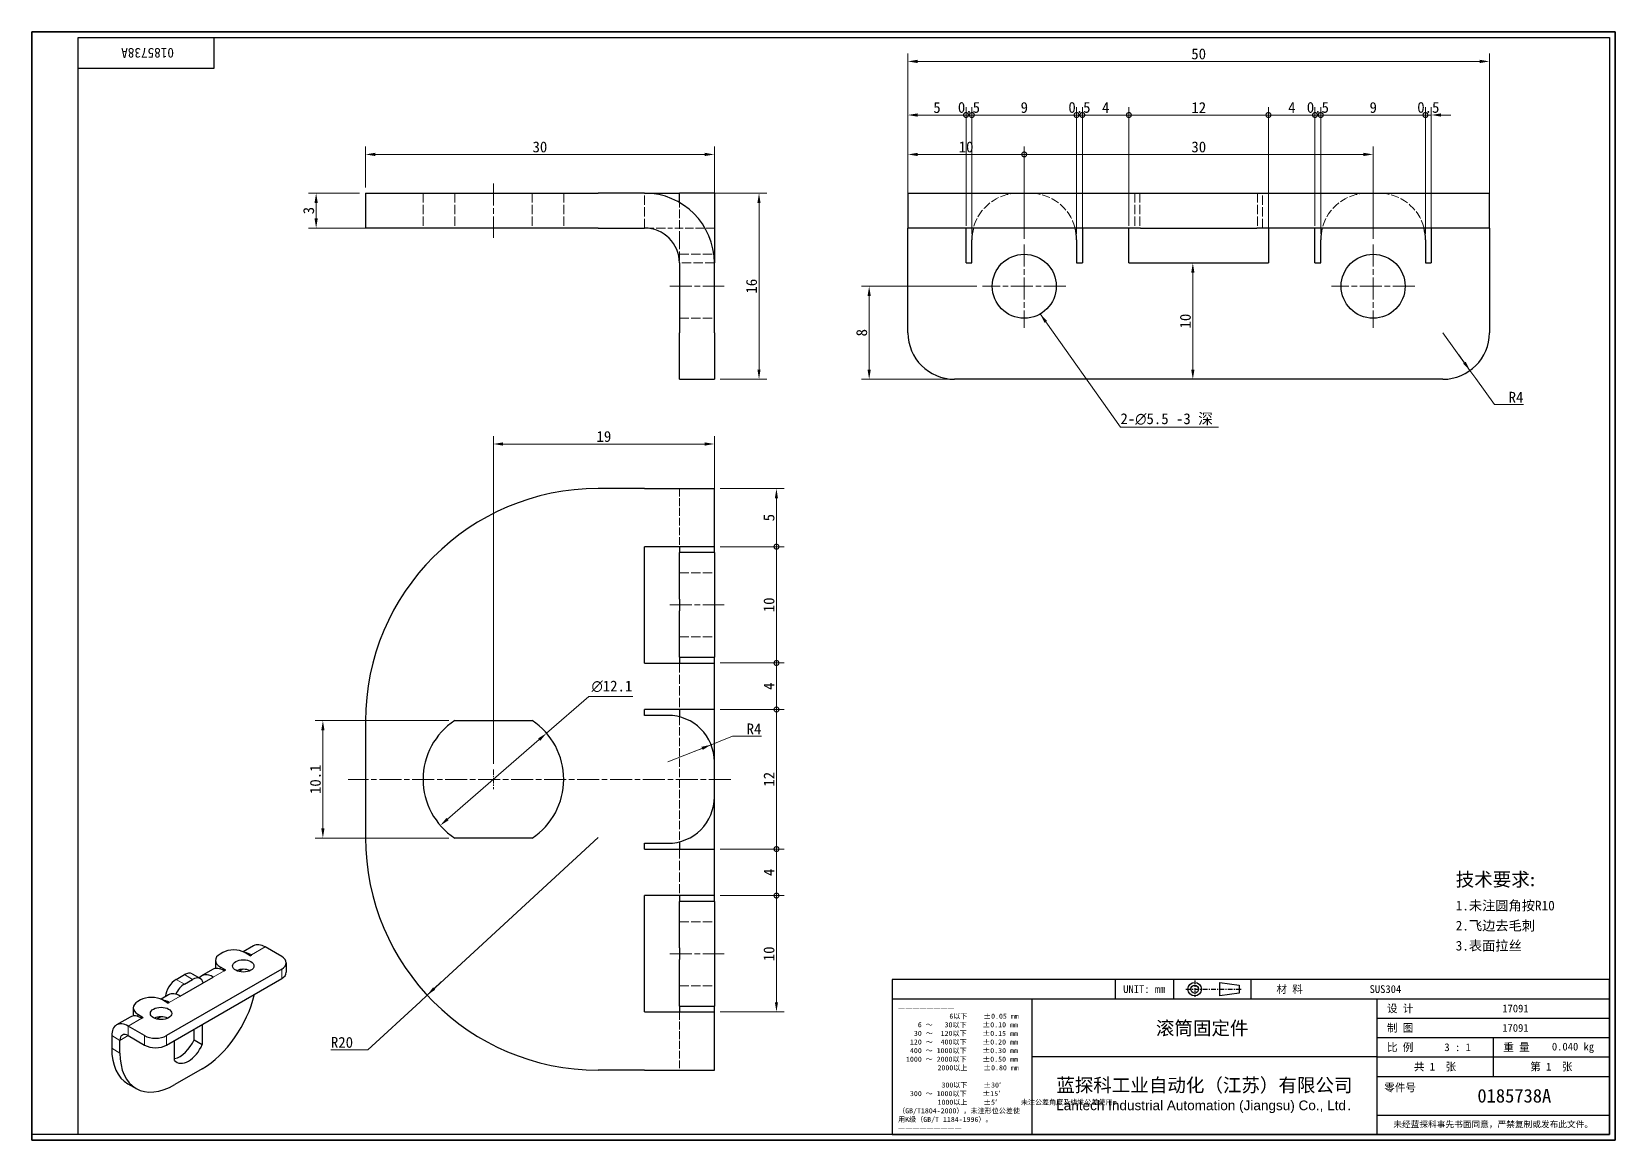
# Model space of a CAD drawing. Header units: millimetres. Extents: x 2 to 138, y 2 to 97.
import ezdxf
from ezdxf.enums import TextEntityAlignment as Align

# ---------------------------------------------------------------- set-up
doc = ezdxf.new("R2010")
doc.units = ezdxf.units.MM
doc.header["$LTSCALE"] = 0.333333
doc.linetypes.add('CHAIN', pattern=[0.3543, 0.2362, -0.0295, 0.0591, -0.0295])
doc.linetypes.add('DASHED', pattern=[0.2067, 0.1654, -0.0413])
for name, color, linetype, lineweight in [('1', 7, 'Continuous', 18), ('可见 (ISO)', 7, 'Continuous', 25), ('可见窄的 (ISO)', 7, 'Continuous', 18), ('图框 (ISO)', 7, 'Continuous', 35), ('标题 (ISO)', 7, 'Continuous', 25)]:
    doc.layers.add(name, color=color, linetype=linetype, lineweight=lineweight)
for name, color, linetype, lineweight, true_color in [('中心标记 (ISO)', 1, 'CHAIN', 18, 0xc2ff0000), ('中心线 (ISO)', 1, 'CHAIN', 18, 0xc2ff0000), ('尺寸 (ISO)', 7, 'Continuous', 18, 0xc2008000), ('符号 (ISO)', 7, 'Continuous', 18, 0xc2008000), ('隐藏 (ISO)', 5, 'DASHED', 18, 0xc20000ff)]:
    doc.layers.add(name, color=color, linetype=linetype, lineweight=lineweight, true_color=true_color)
doc.styles.add('文本样式164', font='SimSun.ttf')
doc.styles.add('文本样式165', font='SimSun.ttf')
doc.styles.add('文本样式74', font='SimSun.ttf')
doc.styles.add('最新国标', font='simfang.ttf')
doc.styles.add('注释文本 (ISO)', font='simfang.ttf')
doc.dimstyles.new('默认 (GB)', dxfattribs={"dimscale": 0.333333, "dimtxt": 2.8, "dimasz": 2.5, "dimexe": 2, "dimexo": 1.5, "dimgap": 0.5, "dimtad": 1, "dimtoh": 1, "dimdsep": 46, "dimtxsty": '最新国标', "dimcen": 0.09, "dimdle": 10, "dimaunit": 1, "dimadec": 3, "dimazin": 2, "dimtfac": 0.535714, "dimtdec": 3, "dimtmove": 0, "dimatfit": 3, "dimfxl": 1, "dimtolj": 1, "dimlwd": -1, "dimlwe": -1, "dimarcsym": 0})
doc.dimstyles.new('默认 (GB)$7', dxfattribs={"dimscale": 0.333333, "dimtxt": 2.8, "dimasz": 2.5, "dimexe": 2, "dimexo": 1.5, "dimgap": 0.5, "dimtad": 1, "dimtoh": 1, "dimdsep": 46, "dimtxsty": '最新国标', "dimcen": 0.09, "dimdle": 10, "dimaunit": 1, "dimadec": 3, "dimazin": 2, "dimtfac": 0.535714, "dimtdec": 3, "dimtmove": 0, "dimatfit": 3, "dimfxl": 1, "dimtolj": 1, "dimlwd": -1, "dimlwe": -1, "dimarcsym": 0})

msp = doc.modelspace()

# ---------------------------------------------------------------- texts
at = {"layer": '符号 (ISO)'}
for s, insert, char_height, width, attachment_point, line_spacing_factor, style in [('2-\\fAIGDT|b0|i0;{\\H0.9333;n}\\fFangSong|b0|i0;{\\H0.9333;5.5 -3 深}', (95.6165, 63.323), 0.933333, 8.818246, 7, 0.49, '最新国标'), ('{\\H1.75005x;技术要求\\fCalibri|b0|i0|c0|p34;:\\fFangSong|b0|i0|c134|p49;\\P\\H0.71424x;1.未注圆角按R10\\P2.飞边去毛刺\\P3.表面拉丝}', (124.4427, 21.4568), 0.666667, 9.356725, 4, 1.240703, '注释文本 (ISO)')]:
    msp.add_mtext(s, dxfattribs=dict(at, insert=insert, char_height=char_height, width=width, attachment_point=attachment_point, line_spacing_factor=line_spacing_factor, style=style))

# ---------------------------------------------------------------- blocks, each defined once
blk = doc.blocks.new('图框 最新国标')
at = {"layer": '图框 (ISO)'}
for p, q in [((6, 7), (6, 291.5)), ((6, 291.5), (414.5, 291.5)), ((414.5, 291.5), (414.5, 5.5)), ((6, 7), (6, 5.5)), ((6, 7), (6, 5.5)), ((414.5, 5.5), (6, 5.5))]:
    blk.add_line(p, q, dxfattribs=at)
at = {"layer": '图框 (ISO)', "color": 7, "linetype": 'Continuous', "lineweight": 25}
for p, q in [((18, 290), (413, 290)), ((18, 7), (18, 290)), ((18, 290), (413, 290)), ((53, 290), (53, 282)), ((413, 290), (413, 7)), ((413, 290), (413, 7)), ((53, 282), (18, 282)), ((413, 7), (6, 7)), ((413, 7), (18, 7))]:
    blk.add_line(p, q, dxfattribs=at)
at = {"layer": '图框 (ISO)', "style": '文本样式74'}
blk.add_attdef('零件代号_001', (42.7, 287.25), '', height=2.5, rotation=180, dxfattribs=at)
blk = doc.blocks.new('标题栏 最新国标')
at = {"layer": '标题 (ISO)'}
for p, q in [((381.98, -183.84), (196.98, -183.84)), ((196.98, -183.84), (196.98, -223.84)), ((254.48, -183.84), (254.48, -188.84)), ((269.48, -183.84), (269.48, -188.84)), ((281.48, -188.09), (281.48, -184.59)), ((281.48, -184.59), (286.48, -185.34)), ((286.48, -187.34), (281.48, -188.09)), ((286.48, -185.34), (286.48, -187.34)), ((289.48, -183.84), (289.48, -188.84)), ((381.98, -223.84), (381.98, -183.84)), ((383.48, -183.84), (383.48, -225.34)), ((196.98, -188.84), (381.98, -188.84)), ((232.98, -188.84), (232.98, -223.84)), ((321.98, -188.84), (321.98, -223.84)), ((321.98, -193.84), (381.98, -193.84)), ((321.98, -198.84), (381.98, -198.84)), ((351.98, -198.84), (351.98, -208.84)), ((321.98, -203.84), (232.98, -203.84)), ((321.98, -203.84), (381.98, -203.84)), ((321.98, -208.84), (381.98, -208.84)), ((321.98, -218.84), (381.98, -218.84)), ((196.98, -223.84), (381.98, -223.84)), ((383.48, -225.34), (196.98, -225.34))]:
    blk.add_line(p, q, dxfattribs=at)
at = {"layer": '标题 (ISO)', "linetype": 'CHAIN', "ltscale": 15.834605}
blk.add_line((272.73, -186.34), (286.98, -186.34), dxfattribs=at)
at = {"layer": '标题 (ISO)', "linetype": 'CHAIN', "ltscale": 5.000333}
blk.add_line((274.98, -184.09), (274.98, -188.59), dxfattribs=at)
at = {"layer": '标题 (ISO)'}
for radius in [1.75, 1]:
    blk.add_circle((274.98, -186.34), radius, dxfattribs=at)
at = {"layer": '1', "style": '文本样式164'}
for s, p in [('UNIT: mm', (261.98, -186.34)), ('材 料', (299.48, -186.34)), ('设 计', (327.98, -191.34)), ('制 图', (327.98, -196.34)), ('比 例', (327.98, -201.34)), ('重 量', (357.98, -201.34)), ('共 1  张', (336.98, -206.34)), ('第 1  张', (366.98, -206.34))]:
    blk.add_text(s, height=2, dxfattribs=at).set_placement(p, align=Align.MIDDLE_CENTER)
at = {"layer": '标题 (ISO)', "style": '注释文本 (ISO)'}
for s, insert, char_height, attachment_point, line_spacing_factor in [('————————\\P}\\fSimSun|b0|i0;{\\H1.3000;             6以下    ±0.05 mm\\P}\\fSimSun|b0|i0;{\\H1.3000;     6 ～   30以下    ±0.10 mm\\P}\\fSimSun|b0|i0;{\\H1.3000;    30 ～  120以下    ±0.15 mm\\P}\\fSimSun|b0|i0;{\\H1.3000;   120 ～  400以下    ±0.20 mm\\P}\\fSimSun|b0|i0;{\\H1.3000;   400 ～ 1000以下    ±0.30 mm\\P}\\fSimSun|b0|i0;{\\H1.3000;  1000 ～ 2000以下    ±0.50 mm\\P}\\fSimSun|b0|i0;{\\H1.3000;          2000以上    ±0.80 mm\\P}\\fSimSun|b0|i0;{\\H1.3000;\\P}\\fSimSun|b0|i0;{\\H1.3000;           300以下    ±30′\\P}\\fSimSun|b0|i0;{\\H1.3000;   300 ～ 1000以下    ±15′\\P}\\fSimSun|b0|i0;{\\H1.3000;          1000以上    ±5′}\\fSimSun|b0|i0;{\\H1.3000;      未注公差角度及线性公差使用m\\P}\\fSimSun|b0|i0;{\\H1.3000;（GB/T1804-2000），未注形位公差使\\P}\\fSimSun|b0|i0;{\\H1.3000;用K级（GB/T 1184-1996）。\\P}\\fSimSun|b0|i0;{\\H1.3000;—————————', (198.48, -206.63), 1.3, 4, 1.023913), ('{\\fMicrosoft YaHei|b0|i0|c134|p34;\\H1.75x;蓝探科工业自动化（江苏）有限公司\\P\\fArial|b0|i0|c0|p34;\\H0.71429x;Lantech Industrial Automation (Jiangsu) Co., Ltd\\fFangSong|b0|i0|c134|p49;.\\H1.15195x; }', (277.48, -213.84), 2, 5, 0.978695)]:
    blk.add_mtext(s, dxfattribs=dict(at, insert=insert, char_height=char_height, attachment_point=attachment_point, line_spacing_factor=line_spacing_factor))
at = {"layer": '标题 (ISO)', "attachment_point": 5, "style": '注释文本 (ISO)'}
for s, insert, char_height in [('\\fFangSong|b0|i0;零件号', (327.98, -211.84), 2), ('\\fSimSun|b0|i0;{\\H1.6000;未经蓝探科事先书面同意，严禁复制或发布此文件。}', (351.98, -221.34), 1.6)]:
    blk.add_mtext(s, dxfattribs=dict(at, insert=insert, char_height=char_height))
at = {"layer": '标题 (ISO)'}
for tag, p, height, style in [('材料_001', (320.09, -187.33), 2, '注释文本 (ISO)'), ('设计人_001', (354.32, -192.33), 2, '注释文本 (ISO)'), ('库存编号_001', (264.98, -198.16), 3.5, '文本样式165'), ('设计人_001', (354.32, -197.33), 2, '注释文本 (ISO)'), ('视图比例_001', (339.4, -202.33), 2, '注释文本 (ISO)'), ('质量\\P3;_001', (367.12, -202.16), 2, '注释文本 (ISO)'), ('零件代号_001', (347.9, -215.59), 3.5, '文本样式165')]:
    blk.add_attdef(tag, p, '', height=height, dxfattribs=dict(at, style=style))
blk = doc.blocks.new('*D5')
at = {"layer": 'Defpoints', "color": 0}
for p in [(60.7, 86.61), (30.7, 83.28), (60.7, 77.28)]:
    blk.add_point(p, dxfattribs=at)
at = {"layer": '尺寸 (ISO)', "color": 116, "true_color": 0x000000}
for p, q in [((30.7, 83.78), (30.7, 87.28)), ((60.7, 77.78), (60.7, 87.28)), ((31.54, 86.61), (59.87, 86.61))]:
    blk.add_line(p, q, dxfattribs=at)
for points in [[(31.54, 86.75), (31.54, 86.47), (30.7, 86.61)], [(59.87, 86.75), (59.87, 86.47), (60.7, 86.61)]]:
    blk.add_solid(points, dxfattribs=at)
at = {"layer": '尺寸 (ISO)', "insert": (45.7, 87.25), "char_height": 0.933, "attachment_point": 5, "style": '最新国标'}
blk.add_mtext('\\A1;30', dxfattribs=at)
blk = doc.blocks.new('*D6')
at = {"layer": 'Defpoints', "color": 0}
for p in [(50.7, 83.28), (60.7, 67.28), (64.54, 67.28)]:
    blk.add_point(p, dxfattribs=at)
at = {"layer": '尺寸 (ISO)', "color": 116, "true_color": 0x000000}
for p, q in [((51.2, 83.28), (65.2, 83.28)), ((64.54, 82.44), (64.54, 68.11)), ((61.2, 67.28), (65.2, 67.28))]:
    blk.add_line(p, q, dxfattribs=at)
for points in [[(64.4, 82.44), (64.67, 82.44), (64.54, 83.28)], [(64.4, 68.11), (64.67, 68.11), (64.54, 67.28)]]:
    blk.add_solid(points, dxfattribs=at)
at = {"layer": '尺寸 (ISO)', "insert": (63.9, 75.28), "char_height": 0.933, "attachment_point": 5, "rotation": 90, "style": '最新国标'}
blk.add_mtext('\\A1;16', dxfattribs=at)
blk = doc.blocks.new('*D7')
at = {"layer": 'Defpoints', "color": 0}
for p in [(30.7, 83.28), (26.46, 80.28), (38.37, 80.28)]:
    blk.add_point(p, dxfattribs=at)
at = {"layer": '尺寸 (ISO)', "color": 116, "true_color": 0x000000}
for p, q in [((30.2, 83.28), (25.79, 83.28)), ((26.46, 82.44), (26.46, 81.11)), ((37.87, 80.28), (25.79, 80.28))]:
    blk.add_line(p, q, dxfattribs=at)
for points in [[(26.32, 82.44), (26.6, 82.44), (26.46, 83.28)], [(26.32, 81.11), (26.6, 81.11), (26.46, 80.28)]]:
    blk.add_solid(points, dxfattribs=at)
at = {"layer": '尺寸 (ISO)', "insert": (25.82, 81.78), "char_height": 0.933, "attachment_point": 5, "rotation": 90, "style": '最新国标'}
blk.add_mtext('\\A1;3', dxfattribs=at)
blk = doc.blocks.new('_DotSmall')
at = {"color": 0, "linetype": 'ByBlock', "const_width": 0.5}
blk.add_lwpolyline([(-0.0625, 0, 1), (0.0625, 0, 1)], format="xyb", close=True, dxfattribs=at)
blk = doc.blocks.new('*D8')
at = {"layer": 'Defpoints', "color": 0}
for p in [(87.34, 86.61), (87.34, 78.86), (77.34, 77.28)]:
    blk.add_point(p, dxfattribs=at)
at = {"layer": '尺寸 (ISO)', "color": 116, "true_color": 0x000000}
for p, q in [((77.34, 77.78), (77.34, 87.28)), ((87.34, 79.36), (87.34, 87.28)), ((78.18, 86.61), (87.34, 86.61))]:
    blk.add_line(p, q, dxfattribs=at)
blk.add_solid([(78.18, 86.75), (78.18, 86.47), (77.34, 86.61)], dxfattribs=at)
at = {"layer": '尺寸 (ISO)', "color": 116, "true_color": 0x000000, "xscale": 0.8333333333333333, "yscale": 0.8333333333333333, "zscale": 0.8333333333333333}
blk.add_blockref('_DotSmall', (87.34, 86.61), dxfattribs=at)
at = {"layer": '尺寸 (ISO)', "insert": (82.34, 87.25), "char_height": 0.933, "attachment_point": 5, "style": '最新国标'}
blk.add_mtext('\\A1;10', dxfattribs=at)
blk = doc.blocks.new('*D10')
at = {"layer": 'Defpoints', "color": 0}
for p in [(117.34, 86.61), (87.34, 78.86), (117.34, 78.86)]:
    blk.add_point(p, dxfattribs=at)
at = {"layer": '尺寸 (ISO)', "color": 116, "true_color": 0x000000}
for p, q in [((87.34, 79.36), (87.34, 87.28)), ((117.34, 79.36), (117.34, 87.28)), ((87.34, 86.61), (116.51, 86.61))]:
    blk.add_line(p, q, dxfattribs=at)
blk.add_solid([(116.51, 86.75), (116.51, 86.47), (117.34, 86.61)], dxfattribs=at)
at = {"layer": '尺寸 (ISO)', "color": 116, "true_color": 0x000000, "xscale": 0.8333333333333333, "yscale": 0.8333333333333333, "zscale": 0.8333333333333333, "rotation": 180}
blk.add_blockref('_DotSmall', (87.34, 86.61), dxfattribs=at)
at = {"layer": '尺寸 (ISO)', "insert": (102.35, 87.25), "char_height": 0.933, "attachment_point": 5, "style": '最新国标'}
blk.add_mtext('\\A1;30', dxfattribs=at)
blk = doc.blocks.new('*D11')
at = {"layer": 'Defpoints', "color": 0}
for p in [(82.34, 90), (82.34, 80.28), (77.34, 77.28)]:
    blk.add_point(p, dxfattribs=at)
at = {"layer": '尺寸 (ISO)', "color": 116, "true_color": 0x000000}
for p, q in [((77.34, 77.78), (77.34, 90.67)), ((78.18, 90), (82.34, 90)), ((82.34, 80.78), (82.34, 90.67))]:
    blk.add_line(p, q, dxfattribs=at)
blk.add_solid([(78.18, 90.14), (78.18, 89.86), (77.34, 90)], dxfattribs=at)
at = {"layer": '尺寸 (ISO)', "color": 116, "true_color": 0x000000, "xscale": 0.8333333333333333, "yscale": 0.8333333333333333, "zscale": 0.8333333333333333}
blk.add_blockref('_DotSmall', (82.34, 90), dxfattribs=at)
at = {"layer": '尺寸 (ISO)', "insert": (79.84, 90.64), "char_height": 0.933, "attachment_point": 5, "style": '最新国标'}
blk.add_mtext('\\A1;5', dxfattribs=at)
blk = doc.blocks.new('*D12')
at = {"layer": 'Defpoints', "color": 0}
for p in [(82.84, 90), (82.34, 80.28), (82.84, 79.28)]:
    blk.add_point(p, dxfattribs=at)
at = {"layer": '尺寸 (ISO)', "color": 116, "true_color": 0x000000}
for p, q in [((82.34, 80.78), (82.34, 90.67)), ((82.34, 90), (82.84, 90)), ((82.84, 79.78), (82.84, 90.67))]:
    blk.add_line(p, q, dxfattribs=at)
at = {"layer": '尺寸 (ISO)', "color": 116, "true_color": 0x000000, "xscale": 0.8333333333333333, "yscale": 0.8333333333333333, "zscale": 0.8333333333333333, "rotation": 180}
blk.add_blockref('_DotSmall', (82.34, 90), dxfattribs=at)
at = {"layer": '尺寸 (ISO)', "color": 116, "true_color": 0x000000, "xscale": 0.8333333333333333, "yscale": 0.8333333333333333, "zscale": 0.8333333333333333}
blk.add_blockref('_DotSmall', (82.84, 90), dxfattribs=at)
at = {"layer": '尺寸 (ISO)', "insert": (82.59, 90.65), "char_height": 0.933, "attachment_point": 5, "style": '最新国标'}
blk.add_mtext('\\A1;0.5', dxfattribs=at)
blk = doc.blocks.new('*D13')
at = {"layer": 'Defpoints', "color": 0}
for p in [(91.84, 90), (82.84, 79.28), (91.84, 79.28)]:
    blk.add_point(p, dxfattribs=at)
at = {"layer": '尺寸 (ISO)', "color": 116, "true_color": 0x000000}
for p, q in [((82.84, 79.78), (82.84, 90.67)), ((82.84, 90), (91.84, 90)), ((91.84, 79.78), (91.84, 90.67))]:
    blk.add_line(p, q, dxfattribs=at)
at = {"layer": '尺寸 (ISO)', "color": 116, "true_color": 0x000000, "xscale": 0.8333333333333333, "yscale": 0.8333333333333333, "zscale": 0.8333333333333333, "rotation": 180}
blk.add_blockref('_DotSmall', (82.84, 90), dxfattribs=at)
at = {"layer": '尺寸 (ISO)', "color": 116, "true_color": 0x000000, "xscale": 0.8333333333333333, "yscale": 0.8333333333333333, "zscale": 0.8333333333333333}
blk.add_blockref('_DotSmall', (91.84, 90), dxfattribs=at)
at = {"layer": '尺寸 (ISO)', "insert": (87.35, 90.64), "char_height": 0.933, "attachment_point": 5, "style": '最新国标'}
blk.add_mtext('\\A1;9', dxfattribs=at)
blk = doc.blocks.new('*D14')
at = {"layer": 'Defpoints', "color": 0}
for p in [(92.34, 90), (91.84, 79.28), (92.34, 80.28)]:
    blk.add_point(p, dxfattribs=at)
at = {"layer": '尺寸 (ISO)', "color": 116, "true_color": 0x000000}
for p, q in [((91.84, 79.78), (91.84, 90.67)), ((91.84, 90), (92.34, 90)), ((92.34, 80.78), (92.34, 90.67))]:
    blk.add_line(p, q, dxfattribs=at)
at = {"layer": '尺寸 (ISO)', "color": 116, "true_color": 0x000000, "xscale": 0.8333333333333333, "yscale": 0.8333333333333333, "zscale": 0.8333333333333333, "rotation": 180}
blk.add_blockref('_DotSmall', (91.84, 90), dxfattribs=at)
at = {"layer": '尺寸 (ISO)', "color": 116, "true_color": 0x000000, "xscale": 0.8333333333333333, "yscale": 0.8333333333333333, "zscale": 0.8333333333333333}
blk.add_blockref('_DotSmall', (92.34, 90), dxfattribs=at)
at = {"layer": '尺寸 (ISO)', "insert": (92.09, 90.65), "char_height": 0.933, "attachment_point": 5, "style": '最新国标'}
blk.add_mtext('\\A1;0.5', dxfattribs=at)
blk = doc.blocks.new('*D15')
at = {"layer": 'Defpoints', "color": 0}
for p in [(96.34, 90), (92.34, 80.28), (96.34, 80.28)]:
    blk.add_point(p, dxfattribs=at)
at = {"layer": '尺寸 (ISO)', "color": 116, "true_color": 0x000000}
for p, q in [((92.34, 80.78), (92.34, 90.67)), ((92.34, 90), (96.34, 90)), ((96.34, 80.78), (96.34, 90.67))]:
    blk.add_line(p, q, dxfattribs=at)
at = {"layer": '尺寸 (ISO)', "color": 116, "true_color": 0x000000, "xscale": 0.8333333333333333, "yscale": 0.8333333333333333, "zscale": 0.8333333333333333, "rotation": 180}
blk.add_blockref('_DotSmall', (92.34, 90), dxfattribs=at)
at = {"layer": '尺寸 (ISO)', "color": 116, "true_color": 0x000000, "xscale": 0.8333333333333333, "yscale": 0.8333333333333333, "zscale": 0.8333333333333333}
blk.add_blockref('_DotSmall', (96.34, 90), dxfattribs=at)
at = {"layer": '尺寸 (ISO)', "insert": (94.35, 90.64), "char_height": 0.933, "attachment_point": 5, "style": '最新国标'}
blk.add_mtext('\\A1;4', dxfattribs=at)
blk = doc.blocks.new('*D16')
at = {"layer": 'Defpoints', "color": 0}
for p in [(108.34, 90), (96.34, 80.28), (108.34, 80.28)]:
    blk.add_point(p, dxfattribs=at)
at = {"layer": '尺寸 (ISO)', "color": 116, "true_color": 0x000000}
for p, q in [((96.34, 80.78), (96.34, 90.67)), ((96.34, 90), (108.34, 90)), ((108.34, 80.78), (108.34, 90.67))]:
    blk.add_line(p, q, dxfattribs=at)
at = {"layer": '尺寸 (ISO)', "color": 116, "true_color": 0x000000, "xscale": 0.8333333333333333, "yscale": 0.8333333333333333, "zscale": 0.8333333333333333, "rotation": 180}
blk.add_blockref('_DotSmall', (96.34, 90), dxfattribs=at)
at = {"layer": '尺寸 (ISO)', "color": 116, "true_color": 0x000000, "xscale": 0.8333333333333333, "yscale": 0.8333333333333333, "zscale": 0.8333333333333333}
blk.add_blockref('_DotSmall', (108.34, 90), dxfattribs=at)
at = {"layer": '尺寸 (ISO)', "insert": (102.35, 90.64), "char_height": 0.933, "attachment_point": 5, "style": '最新国标'}
blk.add_mtext('\\A1;12', dxfattribs=at)
blk = doc.blocks.new('*D17')
at = {"layer": 'Defpoints', "color": 0}
for p in [(112.34, 90), (108.34, 80.28), (112.34, 80.28)]:
    blk.add_point(p, dxfattribs=at)
at = {"layer": '尺寸 (ISO)', "color": 116, "true_color": 0x000000}
for p, q in [((108.34, 80.78), (108.34, 90.67)), ((108.34, 90), (112.34, 90)), ((112.34, 80.78), (112.34, 90.67))]:
    blk.add_line(p, q, dxfattribs=at)
at = {"layer": '尺寸 (ISO)', "color": 116, "true_color": 0x000000, "xscale": 0.8333333333333333, "yscale": 0.8333333333333333, "zscale": 0.8333333333333333, "rotation": 180}
blk.add_blockref('_DotSmall', (108.34, 90), dxfattribs=at)
at = {"layer": '尺寸 (ISO)', "color": 116, "true_color": 0x000000, "xscale": 0.8333333333333333, "yscale": 0.8333333333333333, "zscale": 0.8333333333333333}
blk.add_blockref('_DotSmall', (112.34, 90), dxfattribs=at)
at = {"layer": '尺寸 (ISO)', "insert": (110.35, 90.64), "char_height": 0.933, "attachment_point": 5, "style": '最新国标'}
blk.add_mtext('\\A1;4', dxfattribs=at)
blk = doc.blocks.new('*D18')
at = {"layer": 'Defpoints', "color": 0}
for p in [(112.84, 90), (112.34, 80.28), (112.84, 79.28)]:
    blk.add_point(p, dxfattribs=at)
at = {"layer": '尺寸 (ISO)', "color": 116, "true_color": 0x000000}
for p, q in [((112.34, 80.78), (112.34, 90.67)), ((112.34, 90), (112.84, 90)), ((112.84, 79.78), (112.84, 90.67))]:
    blk.add_line(p, q, dxfattribs=at)
at = {"layer": '尺寸 (ISO)', "color": 116, "true_color": 0x000000, "xscale": 0.8333333333333333, "yscale": 0.8333333333333333, "zscale": 0.8333333333333333, "rotation": 180}
blk.add_blockref('_DotSmall', (112.34, 90), dxfattribs=at)
at = {"layer": '尺寸 (ISO)', "color": 116, "true_color": 0x000000, "xscale": 0.8333333333333333, "yscale": 0.8333333333333333, "zscale": 0.8333333333333333}
blk.add_blockref('_DotSmall', (112.84, 90), dxfattribs=at)
at = {"layer": '尺寸 (ISO)', "insert": (112.59, 90.65), "char_height": 0.933, "attachment_point": 5, "style": '最新国标'}
blk.add_mtext('\\A1;0.5', dxfattribs=at)
blk = doc.blocks.new('*D19')
at = {"layer": 'Defpoints', "color": 0}
for p in [(121.84, 90), (112.84, 79.28), (121.84, 79.28)]:
    blk.add_point(p, dxfattribs=at)
at = {"layer": '尺寸 (ISO)', "color": 116, "true_color": 0x000000}
for p, q in [((112.84, 79.78), (112.84, 90.67)), ((112.84, 90), (121.84, 90)), ((121.84, 79.78), (121.84, 90.67))]:
    blk.add_line(p, q, dxfattribs=at)
at = {"layer": '尺寸 (ISO)', "color": 116, "true_color": 0x000000, "xscale": 0.8333333333333333, "yscale": 0.8333333333333333, "zscale": 0.8333333333333333, "rotation": 180}
blk.add_blockref('_DotSmall', (112.84, 90), dxfattribs=at)
at = {"layer": '尺寸 (ISO)', "color": 116, "true_color": 0x000000, "xscale": 0.8333333333333333, "yscale": 0.8333333333333333, "zscale": 0.8333333333333333}
blk.add_blockref('_DotSmall', (121.84, 90), dxfattribs=at)
at = {"layer": '尺寸 (ISO)', "insert": (117.35, 90.64), "char_height": 0.933, "attachment_point": 5, "style": '最新国标'}
blk.add_mtext('\\A1;9', dxfattribs=at)
blk = doc.blocks.new('*D20')
at = {"layer": 'Defpoints', "color": 0}
for p in [(122.34, 90), (121.84, 79.28), (122.34, 80.28)]:
    blk.add_point(p, dxfattribs=at)
at = {"layer": '尺寸 (ISO)', "color": 116, "true_color": 0x000000}
for p, q in [((121.84, 90), (121.01, 90)), ((121.84, 79.78), (121.84, 90.67)), ((121.84, 90), (122.34, 90)), ((122.34, 80.78), (122.34, 90.67)), ((123.18, 90), (124.01, 90))]:
    blk.add_line(p, q, dxfattribs=at)
blk.add_solid([(123.18, 90.14), (123.18, 89.86), (122.34, 90)], dxfattribs=at)
at = {"layer": '尺寸 (ISO)', "color": 116, "true_color": 0x000000, "xscale": 0.8333333333333333, "yscale": 0.8333333333333333, "zscale": 0.8333333333333333}
blk.add_blockref('_DotSmall', (121.84, 90), dxfattribs=at)
at = {"layer": '尺寸 (ISO)', "insert": (122.09, 90.65), "char_height": 0.933, "attachment_point": 5, "style": '最新国标'}
blk.add_mtext('\\A1;0.5', dxfattribs=at)
blk = doc.blocks.new('*D21')
at = {"layer": 'Defpoints', "color": 0}
for p in [(83.76, 75.28), (74.01, 67.28), (81.34, 67.28)]:
    blk.add_point(p, dxfattribs=at)
at = {"layer": '尺寸 (ISO)', "color": 116, "true_color": 0x000000}
for p, q in [((83.26, 75.28), (73.34, 75.28)), ((74.01, 74.44), (74.01, 68.11)), ((80.84, 67.28), (73.34, 67.28))]:
    blk.add_line(p, q, dxfattribs=at)
for points in [[(73.87, 74.44), (74.15, 74.44), (74.01, 75.28)], [(73.87, 68.11), (74.15, 68.11), (74.01, 67.28)]]:
    blk.add_solid(points, dxfattribs=at)
at = {"layer": '尺寸 (ISO)', "insert": (73.37, 71.28), "char_height": 0.933, "attachment_point": 5, "rotation": 90, "style": '最新国标'}
blk.add_mtext('\\A1;8', dxfattribs=at)
blk = doc.blocks.new('*D22')
at = {"layer": 'Defpoints', "color": 0}
for p in [(101.84, 77.28), (101.84, 67.28), (101.84, 67.28)]:
    blk.add_point(p, dxfattribs=at)
at = {"layer": '尺寸 (ISO)', "color": 116, "true_color": 0x000000}
blk.add_line((101.84, 76.44), (101.84, 68.11), dxfattribs=at)
for points in [[(101.7, 76.44), (101.98, 76.44), (101.84, 77.28)], [(101.7, 68.11), (101.98, 68.11), (101.84, 67.28)]]:
    blk.add_solid(points, dxfattribs=at)
at = {"layer": '尺寸 (ISO)', "insert": (101.2, 72.28), "char_height": 0.933, "attachment_point": 5, "rotation": 90, "style": '最新国标'}
blk.add_mtext('\\A1;10', dxfattribs=at)
blk = doc.blocks.new('*D23')
at = {"layer": 'Defpoints', "color": 0}
for p in [(46.27, 36.84), (37.13, 28.91)]:
    blk.add_point(p, dxfattribs=at)
at = {"layer": '尺寸 (ISO)', "color": 116, "true_color": 0x000000}
for p, q in [((46.27, 36.84), (49.92, 40.01)), ((49.92, 40.01), (53.68, 40.01)), ((37.76, 29.46), (45.64, 36.29))]:
    blk.add_line(p, q, dxfattribs=at)
for points in [[(45.55, 36.4), (45.73, 36.19), (46.27, 36.84)], [(37.67, 29.56), (37.85, 29.35), (37.13, 28.91)]]:
    blk.add_solid(points, dxfattribs=at)
at = {"layer": '尺寸 (ISO)', "insert": (51.89, 40.87), "char_height": 0.9333, "attachment_point": 5, "style": '最新国标'}
blk.add_mtext('\\A1;\\fAIGDT|b0|i0;n\\fFangSong|b0|i0;12.1', dxfattribs=at)
blk = doc.blocks.new('*D24')
at = {"layer": 'Defpoints', "color": 0}
for p in [(38.37, 37.93), (27.04, 27.83), (38.37, 27.83)]:
    blk.add_point(p, dxfattribs=at)
at = {"layer": '尺寸 (ISO)', "color": 116, "true_color": 0x000000}
for p, q in [((37.87, 37.93), (26.37, 37.93)), ((27.04, 37.09), (27.04, 28.66)), ((37.87, 27.83), (26.37, 27.83))]:
    blk.add_line(p, q, dxfattribs=at)
for points in [[(26.9, 37.09), (27.18, 37.09), (27.04, 37.93)], [(26.9, 28.66), (27.18, 28.66), (27.04, 27.83)]]:
    blk.add_solid(points, dxfattribs=at)
at = {"layer": '尺寸 (ISO)', "insert": (26.4, 32.88), "char_height": 0.933, "attachment_point": 5, "rotation": 90, "style": '最新国标'}
blk.add_mtext('\\A1;10.1', dxfattribs=at)
blk = doc.blocks.new('*D25')
at = {"layer": 'Defpoints', "color": 0}
for p in [(127.34, 94.61), (77.34, 77.28), (127.34, 77.28)]:
    blk.add_point(p, dxfattribs=at)
at = {"layer": '尺寸 (ISO)', "color": 116, "true_color": 0x000000}
for p, q in [((77.34, 77.78), (77.34, 95.28)), ((78.18, 94.61), (126.51, 94.61)), ((127.34, 77.78), (127.34, 95.28))]:
    blk.add_line(p, q, dxfattribs=at)
for points in [[(78.18, 94.75), (78.18, 94.47), (77.34, 94.61)], [(126.51, 94.75), (126.51, 94.47), (127.34, 94.61)]]:
    blk.add_solid(points, dxfattribs=at)
at = {"layer": '尺寸 (ISO)', "insert": (102.34, 95.25), "char_height": 0.933, "attachment_point": 5, "style": '最新国标'}
blk.add_mtext('\\A1;50', dxfattribs=at)
blk = doc.blocks.new('*D26')
at = {"layer": 'Defpoints', "color": 0}
for p in [(60.42, 35.85), (56.7, 34.38)]:
    blk.add_point(p, dxfattribs=at)
at = {"layer": '尺寸 (ISO)', "color": 116, "true_color": 0x000000}
for p, q in [((56.7, 34.38), (60.42, 35.85)), ((59.65, 35.54), (58.87, 35.24)), ((60.42, 35.85), (61.2, 36.16)), ((62.25, 36.58), (61.2, 36.16)), ((64.75, 36.58), (62.25, 36.58))]:
    blk.add_line(p, q, dxfattribs=at)
blk.add_solid([(59.59, 35.67), (59.7, 35.41), (60.42, 35.85)], dxfattribs=at)
at = {"layer": '尺寸 (ISO)', "insert": (64.11, 37.21), "char_height": 0.933, "attachment_point": 5, "style": '最新国标'}
blk.add_mtext('\\A1;R4', dxfattribs=at)
blk = doc.blocks.new('*D27')
at = {"layer": 'Defpoints', "color": 0}
for p in [(60.7, 57.88), (66.04, 57.88), (60.7, 52.88)]:
    blk.add_point(p, dxfattribs=at)
at = {"layer": '尺寸 (ISO)', "color": 116, "true_color": 0x000000}
for p, q in [((61.2, 57.88), (66.7, 57.88)), ((66.04, 52.88), (66.04, 57.04)), ((61.2, 52.88), (66.7, 52.88))]:
    blk.add_line(p, q, dxfattribs=at)
blk.add_solid([(65.9, 57.04), (66.17, 57.04), (66.04, 57.88)], dxfattribs=at)
at = {"layer": '尺寸 (ISO)', "color": 116, "true_color": 0x000000, "xscale": 0.8333333333333333, "yscale": 0.8333333333333333, "zscale": 0.8333333333333333, "rotation": 270}
blk.add_blockref('_DotSmall', (66.04, 52.88), dxfattribs=at)
at = {"layer": '尺寸 (ISO)', "insert": (65.4, 55.38), "char_height": 0.933, "attachment_point": 5, "rotation": 90, "style": '最新国标'}
blk.add_mtext('\\A1;5', dxfattribs=at)
blk = doc.blocks.new('*D28')
at = {"layer": 'Defpoints', "color": 0}
for p in [(60.7, 52.88), (66.04, 52.88), (60.7, 42.88)]:
    blk.add_point(p, dxfattribs=at)
at = {"layer": '尺寸 (ISO)', "color": 116, "true_color": 0x000000}
for p, q in [((61.2, 52.88), (66.7, 52.88)), ((66.04, 42.88), (66.04, 52.88)), ((61.2, 42.88), (66.7, 42.88))]:
    blk.add_line(p, q, dxfattribs=at)
at = {"layer": '尺寸 (ISO)', "color": 116, "true_color": 0x000000, "xscale": 0.8333333333333333, "yscale": 0.8333333333333333, "zscale": 0.8333333333333333}
for p, rotation in [((66.04, 52.88), 90), ((66.04, 42.88), 270)]:
    blk.add_blockref('_DotSmall', p, dxfattribs=dict(at, rotation=rotation))
at = {"layer": '尺寸 (ISO)', "insert": (65.4, 47.88), "char_height": 0.933, "attachment_point": 5, "rotation": 90, "style": '最新国标'}
blk.add_mtext('\\A1;10', dxfattribs=at)
blk = doc.blocks.new('*D29')
at = {"layer": 'Defpoints', "color": 0}
for p in [(60.7, 42.88), (66.04, 42.88), (60.7, 38.88)]:
    blk.add_point(p, dxfattribs=at)
at = {"layer": '尺寸 (ISO)', "color": 116, "true_color": 0x000000}
for p, q in [((61.2, 42.88), (66.7, 42.88)), ((66.04, 38.88), (66.04, 42.88)), ((61.2, 38.88), (66.7, 38.88))]:
    blk.add_line(p, q, dxfattribs=at)
at = {"layer": '尺寸 (ISO)', "color": 116, "true_color": 0x000000, "xscale": 0.8333333333333333, "yscale": 0.8333333333333333, "zscale": 0.8333333333333333}
for p, rotation in [((66.04, 42.88), 90), ((66.04, 38.88), 270)]:
    blk.add_blockref('_DotSmall', p, dxfattribs=dict(at, rotation=rotation))
at = {"layer": '尺寸 (ISO)', "insert": (65.4, 40.88), "char_height": 0.933, "attachment_point": 5, "rotation": 90, "style": '最新国标'}
blk.add_mtext('\\A1;4', dxfattribs=at)
blk = doc.blocks.new('*D30')
at = {"layer": 'Defpoints', "color": 0}
for p in [(60.7, 38.88), (66.04, 38.88), (60.7, 26.88)]:
    blk.add_point(p, dxfattribs=at)
at = {"layer": '尺寸 (ISO)', "color": 116, "true_color": 0x000000}
for p, q in [((61.2, 38.88), (66.7, 38.88)), ((66.04, 26.88), (66.04, 38.88)), ((61.2, 26.88), (66.7, 26.88))]:
    blk.add_line(p, q, dxfattribs=at)
at = {"layer": '尺寸 (ISO)', "color": 116, "true_color": 0x000000, "xscale": 0.8333333333333333, "yscale": 0.8333333333333333, "zscale": 0.8333333333333333}
for p, rotation in [((66.04, 38.88), 90), ((66.04, 26.88), 270)]:
    blk.add_blockref('_DotSmall', p, dxfattribs=dict(at, rotation=rotation))
at = {"layer": '尺寸 (ISO)', "insert": (65.4, 32.88), "char_height": 0.933, "attachment_point": 5, "rotation": 90, "style": '最新国标'}
blk.add_mtext('\\A1;12', dxfattribs=at)
blk = doc.blocks.new('*D31')
at = {"layer": 'Defpoints', "color": 0}
for p in [(60.7, 26.88), (66.04, 26.88), (60.7, 22.88)]:
    blk.add_point(p, dxfattribs=at)
at = {"layer": '尺寸 (ISO)', "color": 116, "true_color": 0x000000}
for p, q in [((61.2, 26.88), (66.7, 26.88)), ((66.04, 22.88), (66.04, 26.88)), ((61.2, 22.88), (66.7, 22.88))]:
    blk.add_line(p, q, dxfattribs=at)
at = {"layer": '尺寸 (ISO)', "color": 116, "true_color": 0x000000, "xscale": 0.8333333333333333, "yscale": 0.8333333333333333, "zscale": 0.8333333333333333}
for p, rotation in [((66.04, 26.88), 90), ((66.04, 22.88), 270)]:
    blk.add_blockref('_DotSmall', p, dxfattribs=dict(at, rotation=rotation))
at = {"layer": '尺寸 (ISO)', "insert": (65.4, 24.88), "char_height": 0.933, "attachment_point": 5, "rotation": 90, "style": '最新国标'}
blk.add_mtext('\\A1;4', dxfattribs=at)
blk = doc.blocks.new('*D32')
at = {"layer": 'Defpoints', "color": 0}
for p in [(60.7, 22.88), (66.04, 22.88), (60.7, 12.88)]:
    blk.add_point(p, dxfattribs=at)
at = {"layer": '尺寸 (ISO)', "color": 116, "true_color": 0x000000}
for p, q in [((61.2, 22.88), (66.7, 22.88)), ((66.04, 13.71), (66.04, 22.88)), ((61.2, 12.88), (66.7, 12.88))]:
    blk.add_line(p, q, dxfattribs=at)
blk.add_solid([(65.9, 13.71), (66.17, 13.71), (66.04, 12.88)], dxfattribs=at)
at = {"layer": '尺寸 (ISO)', "color": 116, "true_color": 0x000000, "xscale": 0.8333333333333333, "yscale": 0.8333333333333333, "zscale": 0.8333333333333333, "rotation": 90}
blk.add_blockref('_DotSmall', (66.04, 22.88), dxfattribs=at)
at = {"layer": '尺寸 (ISO)', "insert": (65.4, 17.87), "char_height": 0.933, "attachment_point": 5, "rotation": 90, "style": '最新国标'}
blk.add_mtext('\\A1;10', dxfattribs=at)
blk = doc.blocks.new('*D33')
at = {"layer": 'Defpoints', "color": 0}
for p in [(50.7, 27.88), (36, 14.32)]:
    blk.add_point(p, dxfattribs=at)
at = {"layer": '尺寸 (ISO)', "color": 116, "true_color": 0x000000}
for p, q in [((50.7, 27.88), (36, 14.32)), ((36.61, 14.88), (37.22, 15.45)), ((30.89, 9.61), (35.39, 13.75)), ((36, 14.32), (35.39, 13.75)), ((27.71, 9.61), (30.89, 9.61))]:
    blk.add_line(p, q, dxfattribs=at)
blk.add_solid([(36.52, 14.99), (36.7, 14.78), (36, 14.32)], dxfattribs=at)
at = {"layer": '尺寸 (ISO)', "insert": (28.68, 10.25), "char_height": 0.933, "attachment_point": 5, "style": '最新国标'}
blk.add_mtext('\\A1;R20', dxfattribs=at)
blk = doc.blocks.new('*D34')
at = {"layer": 'Defpoints', "color": 0}
for p in [(123.34, 71.28), (125.67, 68.03)]:
    blk.add_point(p, dxfattribs=at)
at = {"layer": '尺寸 (ISO)', "color": 116, "true_color": 0x000000}
for p, q in [((123.34, 71.28), (125.67, 68.03)), ((125.19, 68.7), (124.7, 69.38)), ((125.67, 68.03), (126.16, 67.35)), ((127.77, 65.1), (126.16, 67.35)), ((130.27, 65.1), (127.77, 65.1))]:
    blk.add_line(p, q, dxfattribs=at)
blk.add_solid([(125.3, 68.78), (125.07, 68.62), (125.67, 68.03)], dxfattribs=at)
at = {"layer": '尺寸 (ISO)', "insert": (129.63, 65.73), "char_height": 0.933, "attachment_point": 5, "style": '最新国标'}
blk.add_mtext('\\A1;R4', dxfattribs=at)
blk = doc.blocks.new('*D35')
at = {"layer": 'Defpoints', "color": 0}
for p in [(60.7, 61.71), (60.7, 34.38), (41.7, 33.71)]:
    blk.add_point(p, dxfattribs=at)
at = {"layer": '尺寸 (ISO)', "color": 116, "true_color": 0x000000}
for p, q in [((41.7, 34.21), (41.7, 62.38)), ((42.54, 61.71), (59.87, 61.71)), ((60.7, 34.88), (60.7, 62.38))]:
    blk.add_line(p, q, dxfattribs=at)
for points in [[(42.54, 61.85), (42.54, 61.57), (41.7, 61.71)], [(59.87, 61.85), (59.87, 61.57), (60.7, 61.71)]]:
    blk.add_solid(points, dxfattribs=at)
at = {"layer": '尺寸 (ISO)', "insert": (51.2, 62.35), "char_height": 0.933, "attachment_point": 5, "style": '最新国标'}
blk.add_mtext('\\A1;19', dxfattribs=at)

# ---------------------------------------------------------------- dimensions: what is measured, and where the dimension line sits
at = {"layer": '尺寸 (ISO)', "color": 116, "true_color": 0x00803f}
dim = msp.add_linear_dim(base=(127.3433, 94.6106), p1=(77.3433, 77.2773), p2=(127.3433, 77.2773), dimstyle='默认 (GB)', override={"dimgap": 0.5, "dimtoh": 0, "dimdec": 2, "dimtol": 0, "dimlim": 0, "dimtp": 0, "dimtm": 0, "dimtdec": 3, "dimtofl": 0, "dimatfit": 1}, dxfattribs=at)
dim.commit()
dim.dimension.update_dxf_attribs({"geometry": '*D25', "text_midpoint": (102.3433, 94.6106), "dimtype": 160})
for base, p1, p2, angle, override, picture, middle in [((82.3433, 90.0038), (77.3433, 77.2773), (82.3433, 80.2773), 180, {"dimgap": 0.5, "dimtoh": 0, "dimdec": 2, "dimblk2": 'DotSmall', "dimsah": 1, "dimdle": 0, "dimtol": 0, "dimlim": 0, "dimtp": 0, "dimtm": 0, "dimtdec": 3, "dimtofl": 0, "dimatfit": 1}, '*D11', (79.84, 90.0038)), ((82.8433, 90.0038), (82.3433, 80.2773), (82.8433, 79.2773), 180, {"dimgap": 0.5, "dimtoh": 0, "dimdec": 2, "dimblk1": 'DotSmall', "dimblk2": 'DotSmall', "dimsah": 1, "dimdle": 0, "dimtol": 0, "dimlim": 0, "dimtp": 0, "dimtm": 0, "dimtdec": 3, "dimtofl": 1, "dimatfit": 1}, '*D12', (82.5933, 90.0038)), ((91.8433, 90.0038), (82.8433, 79.2773), (91.8433, 79.2773), 180, {"dimgap": 0.5, "dimtoh": 0, "dimdec": 2, "dimblk1": 'DotSmall', "dimblk2": 'DotSmall', "dimsah": 1, "dimdle": 0, "dimtol": 0, "dimlim": 0, "dimtp": 0, "dimtm": 0, "dimtdec": 3, "dimtofl": 0, "dimatfit": 1}, '*D13', (87.3467, 90.0038)), ((92.3433, 90.0038), (91.8433, 79.2773), (92.3433, 80.2773), 180, {"dimgap": 0.5, "dimtoh": 0, "dimdec": 2, "dimblk1": 'DotSmall', "dimblk2": 'DotSmall', "dimsah": 1, "dimdle": 0, "dimtol": 0, "dimlim": 0, "dimtp": 0, "dimtm": 0, "dimtdec": 3, "dimtofl": 1, "dimatfit": 1}, '*D14', (92.0933, 90.0038)), ((96.3433, 90.0038), (92.3433, 80.2773), (96.3433, 80.2773), 180, {"dimgap": 0.5, "dimtoh": 0, "dimdec": 2, "dimblk1": 'DotSmall', "dimblk2": 'DotSmall', "dimsah": 1, "dimdle": 0, "dimtol": 0, "dimlim": 0, "dimtp": 0, "dimtm": 0, "dimtdec": 3, "dimtofl": 0, "dimatfit": 1}, '*D15', (94.3467, 90.0038)), ((108.3433, 90.0038), (96.3433, 80.2773), (108.3433, 80.2773), 180, {"dimgap": 0.5, "dimtoh": 0, "dimdec": 2, "dimblk1": 'DotSmall', "dimblk2": 'DotSmall', "dimsah": 1, "dimdle": 0, "dimtol": 0, "dimlim": 0, "dimtp": 0, "dimtm": 0, "dimtdec": 3, "dimtofl": 0, "dimatfit": 1}, '*D16', (102.3467, 90.0038)), ((112.3433, 90.0038), (108.3433, 80.2773), (112.3433, 80.2773), 180, {"dimgap": 0.5, "dimtoh": 0, "dimdec": 2, "dimblk1": 'DotSmall', "dimblk2": 'DotSmall', "dimsah": 1, "dimdle": 0, "dimtol": 0, "dimlim": 0, "dimtp": 0, "dimtm": 0, "dimtdec": 3, "dimtofl": 0, "dimatfit": 1}, '*D17', (110.3467, 90.0038)), ((112.8433, 90.0038), (112.3433, 80.2773), (112.8433, 79.2773), 180, {"dimgap": 0.5, "dimtoh": 0, "dimdec": 2, "dimblk1": 'DotSmall', "dimblk2": 'DotSmall', "dimsah": 1, "dimdle": 0, "dimtol": 0, "dimlim": 0, "dimtp": 0, "dimtm": 0, "dimtdec": 3, "dimtofl": 1, "dimatfit": 1}, '*D18', (112.5933, 90.0038)), ((121.8433, 90.0038), (112.8433, 79.2773), (121.8433, 79.2773), 180, {"dimgap": 0.5, "dimtoh": 0, "dimdec": 2, "dimblk1": 'DotSmall', "dimblk2": 'DotSmall', "dimsah": 1, "dimdle": 0, "dimtol": 0, "dimlim": 0, "dimtp": 0, "dimtm": 0, "dimtdec": 3, "dimtofl": 0, "dimatfit": 1}, '*D19', (117.3467, 90.0038)), ((122.3433, 90.0038), (121.8433, 79.2773), (122.3433, 80.2773), 180, {"dimgap": 0.5, "dimtoh": 0, "dimdec": 2, "dimblk1": 'DotSmall', "dimsah": 1, "dimdle": 0, "dimtol": 0, "dimlim": 0, "dimtp": 0, "dimtm": 0, "dimtdec": 3, "dimtofl": 1, "dimatfit": 1}, '*D20', (122.0933, 90.0038)), ((60.7028, 86.6106), (30.7028, 83.2773), (60.7028, 77.2773), 180, {"dimgap": 0.5, "dimtoh": 0, "dimdec": 2, "dimtol": 0, "dimlim": 0, "dimtp": 0, "dimtm": 0, "dimtdec": 3, "dimtofl": 0, "dimatfit": 1}, '*D5', (45.7028, 86.6106)), ((87.3433, 86.6106), (77.3433, 77.2773), (87.3433, 78.8606), 180, {"dimgap": 0.5, "dimtoh": 0, "dimdec": 2, "dimblk2": 'DotSmall', "dimsah": 1, "dimdle": 0, "dimtol": 0, "dimlim": 0, "dimtp": 0, "dimtm": 0, "dimtdec": 3, "dimtofl": 0, "dimatfit": 1}, '*D8', (82.34, 86.6106)), ((117.3433, 86.6106), (87.3433, 78.8606), (117.3433, 78.8606), 180, {"dimgap": 0.5, "dimtoh": 0, "dimdec": 2, "dimblk1": 'DotSmall', "dimsah": 1, "dimdle": 0, "dimtol": 0, "dimlim": 0, "dimtp": 0, "dimtm": 0, "dimtdec": 3, "dimtofl": 0, "dimatfit": 1}, '*D10', (102.3467, 86.6106)), ((26.4574, 80.2773), (30.7028, 83.2773), (38.3711, 80.2773), 90, {"dimgap": 0.5, "dimtoh": 0, "dimdec": 2, "dimtol": 0, "dimlim": 0, "dimtp": 0, "dimtm": 0, "dimtdec": 3, "dimtofl": 0, "dimatfit": 1}, '*D7', (26.4574, 81.7773)), ((64.5361, 67.2773), (50.7028, 83.2773), (60.7028, 67.2773), 90, {"dimgap": 0.5, "dimtoh": 0, "dimdec": 2, "dimtol": 0, "dimlim": 0, "dimtp": 0, "dimtm": 0, "dimtdec": 3, "dimtofl": 0, "dimatfit": 1}, '*D6', (64.5361, 75.2773)), ((101.8383, 67.2773), (101.8383, 77.2773), (101.8383, 67.2773), 270, {"dimgap": 0.5, "dimtoh": 0, "dimdec": 2, "dimse1": 1, "dimse2": 1, "dimtol": 0, "dimlim": 0, "dimtp": 0, "dimtm": 0, "dimtdec": 3, "dimtofl": 0, "dimatfit": 1}, '*D22', (101.8383, 72.2773)), ((74.01, 67.2773), (83.76, 75.2773), (81.3433, 67.2773), 90, {"dimgap": 0.5, "dimtoh": 0, "dimdec": 2, "dimtol": 0, "dimlim": 0, "dimtp": 0, "dimtm": 0, "dimtdec": 3, "dimtofl": 0, "dimatfit": 1}, '*D21', (74.01, 71.2773)), ((60.7028, 61.7084), (41.7028, 33.7084), (60.7028, 34.375), 180, {"dimgap": 0.5, "dimtoh": 0, "dimdec": 2, "dimtol": 0, "dimlim": 0, "dimtp": 0, "dimtm": 0, "dimtdec": 3, "dimtofl": 0, "dimatfit": 1}, '*D35', (51.2028, 61.7084)), ((66.0361, 57.875), (60.7028, 52.875), (60.7028, 57.875), 90, {"dimgap": 0.5, "dimtoh": 0, "dimdec": 2, "dimblk1": 'DotSmall', "dimsah": 1, "dimdle": 0, "dimtol": 0, "dimlim": 0, "dimtp": 0, "dimtm": 0, "dimtdec": 3, "dimtofl": 0, "dimatfit": 1}, '*D27', (66.0361, 55.3784)), ((66.0361, 52.875), (60.7028, 42.875), (60.7028, 52.875), 90, {"dimgap": 0.5, "dimtoh": 0, "dimdec": 2, "dimblk1": 'DotSmall', "dimblk2": 'DotSmall', "dimsah": 1, "dimdle": 0, "dimtol": 0, "dimlim": 0, "dimtp": 0, "dimtm": 0, "dimtdec": 3, "dimtofl": 0, "dimatfit": 1}, '*D28', (66.0361, 47.8784)), ((66.0361, 42.875), (60.7028, 38.875), (60.7028, 42.875), 90, {"dimgap": 0.5, "dimtoh": 0, "dimdec": 2, "dimblk1": 'DotSmall', "dimblk2": 'DotSmall', "dimsah": 1, "dimdle": 0, "dimtol": 0, "dimlim": 0, "dimtp": 0, "dimtm": 0, "dimtdec": 3, "dimtofl": 0, "dimatfit": 1}, '*D29', (66.0361, 40.8784)), ((66.0361, 38.875), (60.7028, 26.875), (60.7028, 38.875), 90, {"dimgap": 0.5, "dimtoh": 0, "dimdec": 2, "dimblk1": 'DotSmall', "dimblk2": 'DotSmall', "dimsah": 1, "dimdle": 0, "dimtol": 0, "dimlim": 0, "dimtp": 0, "dimtm": 0, "dimtdec": 3, "dimtofl": 0, "dimatfit": 1}, '*D30', (66.0361, 32.8784)), ((27.0378, 27.825), (38.3711, 37.925), (38.3711, 27.825), 270, {"dimgap": 0.5, "dimtoh": 0, "dimdec": 2, "dimtol": 0, "dimlim": 0, "dimtp": 0, "dimtm": 0, "dimtdec": 3, "dimtofl": 0, "dimatfit": 1}, '*D24', (27.0378, 32.875)), ((66.0361, 26.875), (60.7028, 22.875), (60.7028, 26.875), 90, {"dimgap": 0.5, "dimtoh": 0, "dimdec": 2, "dimblk1": 'DotSmall', "dimblk2": 'DotSmall', "dimsah": 1, "dimdle": 0, "dimtol": 0, "dimlim": 0, "dimtp": 0, "dimtm": 0, "dimtdec": 3, "dimtofl": 0, "dimatfit": 1}, '*D31', (66.0361, 24.8784)), ((66.0361, 22.875), (60.7028, 12.875), (60.7028, 22.875), 90, {"dimgap": 0.5, "dimtoh": 0, "dimdec": 2, "dimblk2": 'DotSmall', "dimsah": 1, "dimdle": 0, "dimtol": 0, "dimlim": 0, "dimtp": 0, "dimtm": 0, "dimtdec": 3, "dimtofl": 0, "dimatfit": 1}, '*D32', (66.0361, 17.8717))]:
    dim = msp.add_linear_dim(base=base, p1=p1, p2=p2, angle=angle, dimstyle='默认 (GB)', override=override, dxfattribs=at)
    dim.commit()
    dim.dimension.update_dxf_attribs({"geometry": picture, "text_midpoint": middle, "dimtype": 160})
for center, mpoint, picture, middle in [((123.3433, 71.2773), (125.673, 68.0257), '*D34', (129.6342, 65.1003)), ((56.7028, 34.375), (60.4207, 35.8506), '*D26', (64.1127, 36.5755)), ((50.7028, 27.875), (35.9977, 14.3191), '*D33', (28.6775, 9.6125))]:
    dim = msp.add_radius_dim(center=center, mpoint=mpoint, dimstyle='默认 (GB)', override={"dimgap": 0.5, "dimtih": 1, "dimdec": 2, "dimlfac": 1, "dimcen": 0, "dimtol": 0, "dimlim": 0, "dimtp": 0, "dimtm": 0, "dimtdec": 3}, dxfattribs=at)
    dim.commit()
    dim.dimension.update_dxf_attribs({"geometry": picture, "text_midpoint": middle, "dimtype": 164})
dim = msp.add_diameter_dim_2p(p1=(37.1329, 28.9104), p2=(46.2727, 36.8397), text='\\fAIGDT|b0|i0;n\\fFangSong|b0|i0;12.1', dimstyle='默认 (GB)', override={"dimgap": 0.5, "dimtih": 1, "dimdec": 2, "dimlfac": 1, "dimtol": 0, "dimlim": 0, "dimtp": 0, "dimtm": 0, "dimtdec": 3, "dimatfit": 2}, dxfattribs=at)
dim.commit()
dim.dimension.update_dxf_attribs({"geometry": '*D23', "text_midpoint": (51.8854, 40.0052), "dimtype": 163})

# ---------------------------------------------------------------- linework, layer by layer
at = {"layer": '中心标记 (ISO)', "ltscale": 23.990969}
for p, q in [((87.3433, 78.8606), (87.3433, 71.694)), ((117.3433, 78.8606), (117.3433, 71.694)), ((90.9267, 75.2773), (83.76, 75.2773)), ((120.9267, 75.2773), (113.76, 75.2773)), ((62.119, 32.875), (29.2044, 32.875))]:
    msp.add_line(p, q, dxfattribs=at)
at = {"layer": '中心标记 (ISO)', "ltscale": 5.555937}
msp.add_line((41.7028, 33.7084), (41.7028, 32.0417), dxfattribs=at)
at = {"layer": '中心线 (ISO)', "ltscale": 23.990969}
for p, q in [((41.7028, 84.1106), (41.7028, 79.444)), ((56.8694, 75.2773), (61.5361, 75.2773)), ((56.8694, 47.875), (61.5361, 47.875)), ((56.8694, 17.875), (61.5361, 17.875))]:
    msp.add_line(p, q, dxfattribs=at)
at = {"layer": '可见 (ISO)'}
for p, q in [((30.7028, 83.2773), (50.7028, 83.2773)), ((30.7028, 83.2773), (30.7028, 80.2773)), ((54.7028, 83.2773), (50.7028, 83.2773)), ((54.7028, 83.2773), (56.7028, 83.2773)), ((56.7028, 83.2773), (57.7028, 83.2773)), ((57.7028, 82.4734), (57.7028, 83.2773)), ((60.7028, 83.2773), (57.7028, 83.2773)), ((60.7028, 83.2773), (60.7028, 79.2773)), ((77.3433, 83.2773), (97.3433, 83.2773)), ((77.3433, 83.2773), (77.3433, 80.2773)), ((97.3433, 83.2773), (107.3433, 83.2773)), ((107.3433, 83.2773), (127.3433, 83.2773)), ((127.3433, 80.2773), (127.3433, 83.2773)), ((50.7028, 80.2773), (30.7028, 80.2773)), ((50.7028, 80.2773), (54.7028, 80.2773)), ((60.7028, 79.2773), (60.7028, 77.2773)), ((97.3433, 80.2773), (77.3433, 80.2773)), ((77.3433, 77.2773), (77.3433, 80.2773)), ((82.3433, 77.2773), (82.3433, 80.2773)), ((82.8433, 77.2773), (82.8433, 79.2773)), ((91.8433, 79.2773), (91.8433, 77.2773)), ((92.3433, 80.2773), (92.3433, 77.2773)), ((96.3433, 77.2773), (96.3433, 80.2773)), ((97.3433, 80.2773), (107.3433, 80.2773)), ((127.3433, 80.2773), (107.3433, 80.2773)), ((108.3433, 80.2773), (108.3433, 77.2773)), ((112.3433, 77.2773), (112.3433, 80.2773)), ((112.8433, 77.2773), (112.8433, 79.2773)), ((121.8433, 79.2773), (121.8433, 77.2773)), ((122.3433, 80.2773), (122.3433, 77.2773)), ((127.3433, 80.2773), (127.3433, 77.2773)), ((57.7028, 77.2773), (57.7028, 71.2773)), ((60.7028, 71.2773), (60.7028, 77.2773)), ((77.3433, 71.2773), (77.3433, 77.2773)), ((82.3433, 77.2773), (82.8433, 77.2773)), ((91.8433, 77.2773), (92.3433, 77.2773)), ((96.3433, 77.2773), (108.3433, 77.2773)), ((112.3433, 77.2773), (112.8433, 77.2773)), ((121.8433, 77.2773), (122.3433, 77.2773)), ((127.3433, 77.2773), (127.3433, 71.2773)), ((57.7028, 67.2773), (57.7028, 71.2773)), ((60.7028, 71.2773), (60.7028, 67.2773)), ((57.7028, 67.2773), (60.7028, 67.2773)), ((123.3433, 67.2773), (81.3433, 67.2773)), ((54.7028, 57.875), (50.7028, 57.875)), ((54.7028, 57.875), (60.7028, 57.875)), ((60.7028, 52.875), (60.7028, 57.875)), ((60.7028, 52.875), (54.7028, 52.875)), ((54.7028, 42.875), (54.7028, 52.875)), ((57.7028, 52.875), (57.7028, 52.375)), ((57.7028, 48.375), (57.7028, 52.375)), ((60.7028, 52.375), (57.7028, 52.375)), ((60.7028, 52.375), (60.7028, 52.875)), ((60.7028, 52.375), (60.7028, 48.375)), ((57.7028, 48.375), (57.7028, 47.375)), ((60.7028, 48.375), (60.7028, 47.375)), ((57.7028, 43.375), (57.7028, 47.375)), ((60.7028, 47.375), (60.7028, 43.375)), ((54.7028, 42.875), (60.7028, 42.875)), ((57.7028, 43.375), (57.7028, 42.875)), ((57.7028, 43.375), (60.7028, 43.375)), ((60.7028, 42.875), (60.7028, 43.375)), ((60.7028, 38.875), (60.7028, 42.875)), ((54.7028, 38.375), (54.7028, 38.875)), ((60.7028, 38.875), (54.7028, 38.875)), ((56.7028, 38.375), (54.7028, 38.375)), ((57.7028, 38.875), (57.7028, 38.248)), ((60.7028, 34.375), (60.7028, 38.875)), ((30.7028, 37.875), (30.7028, 27.875)), ((38.3711, 37.925), (45.0344, 37.925)), ((60.7028, 31.375), (60.7028, 34.375)), ((60.7028, 26.875), (60.7028, 31.375)), ((45.0344, 27.825), (38.3711, 27.825)), ((54.7028, 26.875), (54.7028, 27.375)), ((54.7028, 27.375), (56.7028, 27.375)), ((57.7028, 27.5021), (57.7028, 26.875)), ((54.7028, 26.875), (60.7028, 26.875)), ((60.7028, 22.875), (60.7028, 26.875)), ((60.7028, 22.875), (54.7028, 22.875)), ((54.7028, 12.875), (54.7028, 22.875)), ((57.7028, 22.875), (57.7028, 22.375)), ((57.7028, 18.375), (57.7028, 22.375)), ((60.7028, 22.375), (57.7028, 22.375)), ((60.7028, 22.375), (60.7028, 22.875)), ((60.7028, 22.375), (60.7028, 18.375)), ((18.4289, 17.984), (18.1932, 17.8479)), ((21.0823, 18.5593), (20.1932, 18.046)), ((20.786, 17.7118), (20.3145, 17.984)), ((20.786, 17.7118), (20.9038, 17.7799)), ((23.4965, 17.6438), (22.0823, 18.4603)), ((57.7028, 18.375), (57.7028, 17.375)), ((60.7028, 18.375), (60.7028, 17.375)), ((23.4965, 16.5551), (13.597, 10.8396)), ((17.5468, 16.5181), (16.604, 15.9738)), ((17.8027, 17.3036), (17.8027, 16.6043)), ((18.1932, 16.7592), (18.6646, 16.4871)), ((18.5468, 16.419), (18.6646, 16.4871)), ((20.1702, 16.5398), (19.8286, 16.3426)), ((23.8871, 17.0994), (23.8871, 16.2829)), ((57.7028, 13.375), (57.7028, 17.375)), ((60.7028, 17.375), (60.7028, 13.375)), ((13.597, 10.0231), (23.4965, 15.7386)), ((14.422, 15.6706), (15.1291, 16.0788)), ((14.7755, 14.2417), (17.604, 15.8747)), ((15.1291, 15.2623), (15.8362, 15.6706)), ((15.7958, 16.1449), (16.5029, 15.7366)), ((11.3579, 13.9015), (11.1222, 13.7654)), ((13.7755, 14.3408), (13.1221, 13.9635)), ((13.7149, 13.6293), (13.2435, 13.9015)), ((13.7149, 13.6293), (13.8327, 13.6974)), ((10.4757, 12.4356), (9.2972, 11.7552)), ((10.7316, 13.2211), (10.7316, 12.5218)), ((11.1222, 12.6768), (11.5936, 12.4046)), ((11.4757, 12.3365), (11.5936, 12.4046)), ((13.0991, 12.4573), (12.7575, 12.2601)), ((54.7028, 12.875), (60.7028, 12.875)), ((57.7028, 13.375), (57.7028, 12.875)), ((57.7028, 13.375), (60.7028, 13.375)), ((60.7028, 12.875), (60.7028, 13.375)), ((60.7028, 7.875), (60.7028, 12.875)), ((11.7114, 10.8396), (10.2972, 11.6561)), ((15.9658, 10.484), (15.9658, 11.3908)), ((16.6729, 11.799), (16.6729, 10.0758)), ((8.883, 10.8396), (8.883, 9.751)), ((9.5901, 9.3427), (9.5901, 10.4314)), ((10.2972, 10.8396), (11.7114, 10.0231)), ((14.2924, 8.7013), (14.2924, 10.4246)), ((15.9658, 10.484), (16.6729, 10.0758)), ((16.6612, 7.9819), (14.3041, 6.6211)), ((54.7028, 7.875), (50.7028, 7.875)), ((54.7028, 7.875), (60.7028, 7.875)), ((10.2637, 6.6991), (10.9708, 6.2909))]:
    msp.add_line(p, q, dxfattribs=at)
for centre in [(87.3433, 75.2773), (117.3433, 75.2773)]:
    msp.add_circle(centre, 2.75, dxfattribs=at)
for centre, radius, start, end in [((54.7028, 77.2773), 6, 0, 90), ((54.7028, 77.2773), 3, 0, 90), ((86.8433, 79.2773), 4, 165.522488, 180), ((87.8433, 79.2773), 4, 0, 14.477512), ((116.8433, 79.2773), 4, 165.522488, 180), ((117.8433, 79.2773), 4, 0, 14.477512), ((81.3433, 71.2773), 4, 180, 270), ((123.3433, 71.2773), 4, 270, 0), ((50.7028, 37.875), 20, 90, 180), ((56.7028, 34.375), 4, 0, 90), ((41.7028, 32.875), 6.05, 123.414269, 236.585731), ((41.7028, 32.875), 6.05, 303.414269, 56.585731), ((56.7028, 31.375), 4, 270, 0), ((50.7028, 27.875), 20, 180, 270)]:
    msp.add_arc(centre, radius, start, end, dxfattribs=at)
for centre, major_axis, start_param, end_param in [((19.136, 17.3036), (-1.3333, 0), 5.49778714, 7.06858347), ((19.3717, 17.4396), (1.3333, 0), 0.78539816, 2.35619449), ((20.9038, 16.1469), (-1, 1.7321), 5.49778714, 5.90892501), ((22.0823, 16.8273), (-1, 1.7321), 5.49778714, 6.28318531), ((18.5468, 14.786), (-1, 1.7321), 5.49778714, 6.28318531), ((20.1967, 16.0108), (-0.9167, 0), 4.02261398, 5.40216398), ((22.5537, 17.0994), (1.3333, 0), 5.49778714, 7.06858347), ((14.422, 14.5819), (-0.6667, -1.1547), 3.92699082, 5.3761672), ((15.1291, 14.1737), (0.6667, 1.1547), 0.78539816, 1.70163794), ((15.1291, 14.9902), (0.6667, 1.1547), 0, 0.78539816), ((15.8362, 14.5819), (0.6667, 1.1547), 5.7504674, 7.06858347), ((17.604, 14.2417), (-1, 1.7321), 5.49778714, 6.51452557), ((22.5537, 16.2829), (1.3333, 0), 5.49778714, 6.28318531), ((12.065, 13.2211), (-1.3333, 0), 5.49778714, 7.06858347), ((12.3007, 13.3572), (1.3333, 0), 0.78539816, 2.35619449), ((13.8327, 12.0644), (-1, 1.7321), 5.49778714, 5.90892501), ((14.7755, 12.6087), (-1, 1.7321), 5.49778714, 6.28318531), ((16.6612, 13.4252), (-3.3333, -5.7735), 0.78539816, 2.05150184), ((11.4757, 10.7036), (-1, 1.7321), 5.49778714, 6.28318531), ((13.1256, 11.9283), (-0.9167, 0), 4.02261398, 5.40216398), ((10.2972, 10.0231), (-1, 1.7321), 5.49778714, 7.06858347), ((10.2972, 10.0231), (-0.5, 0.866), 5.49778714, 7.06858347), ((13.597, 12.4726), (-3.3333, -5.7735), 5.49778714, 6.28318531), ((12.6542, 11.384), (-1.3333, 0), 0.78539816, 2.35619449), ((12.6542, 10.5675), (1.3333, 0), 3.92699082, 5.49778714), ((14.7755, 10.7036), (1.0083, 1.7465), 3.58130397, 4.91459813), ((15.4826, 10.2953), (-1.0083, -1.7465), 6.08097616, 8.05619078), ((14.3041, 12.0644), (-3.3333, -5.7735), 5.49778714, 7.06858347)]:
    msp.add_ellipse(centre, major_axis=major_axis, ratio=0.57735027, start_param=start_param, end_param=end_param, dxfattribs=at)
for centre in [(20.1967, 16.8273), (13.1256, 12.7448)]:
    msp.add_ellipse(centre, major_axis=(-0.9167, 0), ratio=0.57735027, dxfattribs=at)
at = {"layer": '可见窄的 (ISO)'}
for p, q in [((20.9038, 17.7799), (22.0823, 18.4603)), ((17.604, 15.8747), (18.5468, 16.419)), ((18.1932, 16.5713), (18.1932, 16.7592)), ((23.4965, 16.5551), (23.4965, 15.7386)), ((15.1291, 15.2623), (14.422, 15.6706)), ((15.1291, 16.0788), (15.8362, 15.6706)), ((13.8327, 13.6974), (14.7755, 14.2417)), ((10.2972, 11.6561), (11.4757, 12.3365)), ((11.1222, 12.4888), (11.1222, 12.6768)), ((10.2972, 10.8396), (10.2972, 11.6561)), ((9.5901, 10.4314), (8.883, 10.8396)), ((9.5901, 9.3427), (8.883, 9.751)), ((10.2972, 10.8396), (9.5901, 10.4314)), ((11.7114, 10.8396), (11.7114, 10.0231)), ((13.597, 10.0231), (13.597, 10.8396))]:
    msp.add_line(p, q, dxfattribs=at)
at = {"layer": '隐藏 (ISO)', "ltscale": 14.513788}
for p, q in [((35.6528, 83.2773), (35.6528, 80.2773)), ((38.3711, 83.2773), (38.3711, 80.2773)), ((45.0344, 83.2773), (45.0344, 80.2773)), ((47.7528, 83.2773), (47.7528, 80.2773)), ((54.7028, 80.2773), (54.7028, 83.2773)), ((82.3433, 83.2773), (82.3433, 80.2773)), ((92.3433, 80.2773), (92.3433, 83.2773)), ((96.3433, 83.2773), (96.3433, 80.2773)), ((96.8433, 83.2773), (96.8433, 80.2773)), ((97.2933, 83.2773), (97.2933, 80.2773)), ((107.3933, 83.2773), (107.3933, 80.2773)), ((107.8433, 80.2773), (107.8433, 83.2773)), ((108.3433, 80.2773), (108.3433, 83.2773)), ((112.3433, 83.2773), (112.3433, 80.2773)), ((122.3433, 80.2773), (122.3433, 83.2773)), ((54.7028, 80.2773), (56.7028, 80.2773)), ((57.7028, 79.2773), (57.7028, 77.2773)), ((57.7028, 78.0273), (60.7028, 78.0273)), ((60.7028, 77.2773), (57.7028, 77.2773)), ((57.7028, 72.5273), (60.7028, 72.5273)), ((57.7028, 50.625), (60.7028, 50.625)), ((57.7028, 45.125), (60.7028, 45.125)), ((57.7028, 42.875), (57.7028, 38.875)), ((57.7028, 26.875), (57.7028, 22.875)), ((57.7028, 20.625), (60.7028, 20.625)), ((57.7028, 15.125), (60.7028, 15.125))]:
    msp.add_line(p, q, dxfattribs=at)
at = {"layer": '隐藏 (ISO)', "ltscale": 13.435323}
msp.add_line((57.7028, 79.2773), (57.7028, 82.4734), dxfattribs=at)
at = {"layer": '隐藏 (ISO)', "ltscale": 13.027546}
msp.add_line((60.7028, 80.2773), (56.7028, 80.2773), dxfattribs=at)
at = {"layer": '隐藏 (ISO)', "ltscale": 12.094824}
for p, q in [((57.7028, 57.875), (57.7028, 52.875)), ((57.7028, 12.875), (57.7028, 7.875))]:
    msp.add_line(p, q, dxfattribs=at)
at = {"layer": '隐藏 (ISO)', "ltscale": 12.997057}
msp.add_line((57.7028, 38.248), (57.7028, 27.5021), dxfattribs=at)
at = {"layer": '隐藏 (ISO)', "ltscale": 12.753905}
for centre, start, end in [((86.8433, 79.2773), 90, 165.522488), ((87.8433, 79.2773), 14.477512, 90), ((116.8433, 79.2773), 90, 165.522488), ((117.8433, 79.2773), 14.477512, 90)]:
    msp.add_arc(centre, 4, start, end, dxfattribs=at)

# ---------------------------------------------------------------- block references
at = {"xscale": 0.3333333333333333, "yscale": 0.3333333333333333, "zscale": 0.3333333333333333}
msp.add_blockref('图框 最新国标', (0, 0), dxfattribs=at).add_auto_attribs({'零件代号_001': '0185738A'})
ref = msp.add_blockref('标题栏 最新国标', (10.3392, 76.9481), dxfattribs=dict(xscale=0.3333333333333333, yscale=0.3333333333333333, zscale=0.3333333333333333))
ref.add_attrib('零件代号_001', '0185738A', (126.3068, 5.0833), dxfattribs={"layer": '标题 (ISO)', "height": 1.16667, "style": '文本样式165'})
ref.add_attrib('库存编号_001', '滚筒固定件', (98.6653, 10.8939), dxfattribs={"layer": '标题 (ISO)', "height": 1.16667, "style": '文本样式165'})
ref.add_attrib('质量\\P3;_001', '0.040 kg', (132.7124, 9.561), dxfattribs={"layer": '标题 (ISO)', "height": 0.66667, "style": '注释文本 (ISO)'})
ref.add_attrib('视图比例_001', '3 : 1', (123.4724, 9.5057), dxfattribs={"layer": '标题 (ISO)', "height": 0.66667, "style": '注释文本 (ISO)'})
ref.add_attrib('设计人_001', '17091', (128.4457, 12.8371), dxfattribs={"layer": '标题 (ISO)', "height": 0.66667, "style": '注释文本 (ISO)'})
ref.add_attrib('设计人_001', '17091', (128.4457, 11.1705), dxfattribs={"layer": '标题 (ISO)', "height": 0.66667, "style": '注释文本 (ISO)'})
ref.add_attrib('材料_001', 'SUS304', (117.0371, 14.5038), dxfattribs={"layer": '标题 (ISO)', "height": 0.66667, "style": '注释文本 (ISO)'})

msp.set_redraw_order([(e.dxf.handle, doc.entitydb.next_handle()) for e in msp.query("TEXT MTEXT ATTDEF DIMENSION ARC_DIMENSION")])  # texts and dimensions are drawn at this point

# ---------------------------------------------------------------- leaders
at = {"layer": '符号 (ISO)', "annotation_type": 0, "has_hookline": 1, "hookline_direction": 0, "text_width": 8.4347}
msp.add_leader([(88.7154, 72.894), (95.6165, 63.1674)], dimstyle='默认 (GB)$7', override={"dimgap": 0, "dimtad": 1}, dxfattribs=at)

doc.saveas('drawing.dxf')
